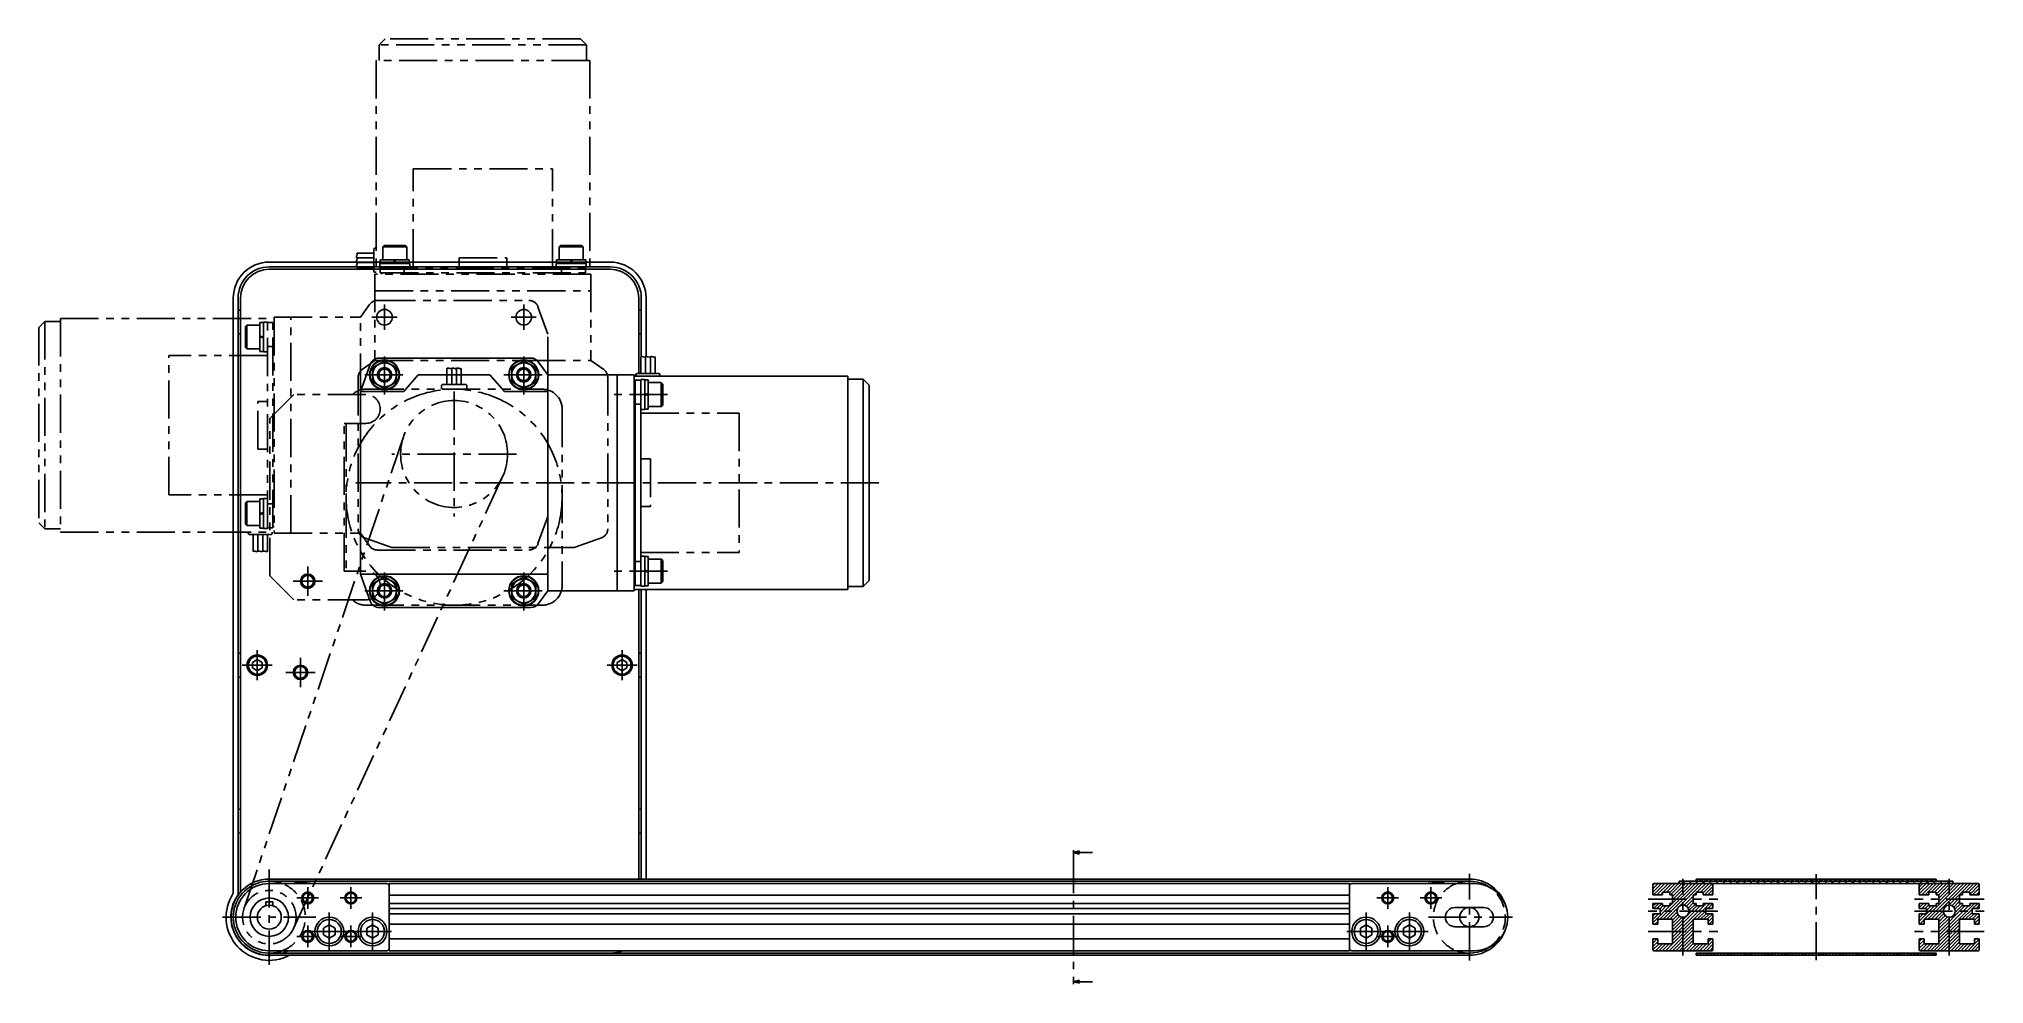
# Model space of a CAD drawing. Extents: x -2 to 1118, y -10 to 679.
# Drawn here: x 308 to 1118, y -10 to 384 of the extents above; entities that cross this region are included whole.
import ezdxf

# ---------------------------------------------------------------- set-up
doc = ezdxf.new("R2010")
doc.units = 0
doc.header["$LTSCALE"] = 0.5
for name, pattern in [('CENTER', [50.8, 31.75, -6.35, 6.35, -6.35]), ('DASHED', [19.05, 12.7, -6.35]), ('PHANTOM', [63.5, 31.75, -6.35, 6.35, -6.35, 6.35, -6.35])]:
    doc.linetypes.add(name, pattern=pattern)
doc.layers.get('0').update_dxf_attribs({"linetype": 'CONTINUOUS'})
for name, color, linetype in [('MSM_CENTER', 1, 'CENTER'), ('MSM_CONTINUOUS', 7, 'CONTINUOUS'), ('MSM_DASHED', 4, 'DASHED'), ('MSM_IMAGINARY', 6, 'PHANTOM'), ('MSM_NARROW', 5, 'CONTINUOUS')]:
    doc.layers.add(name, color=color, linetype=linetype)

# ---------------------------------------------------------------- blocks, each defined once
blk = doc.blocks.new('_OPEN30')
at = {"color": 0, "linetype": 'BYBLOCK'}
for p, q in [((-1, 0.27), (0, 0)), ((0, 0), (-1, -0.27)), ((0, 0), (-1, 0))]:
    blk.add_line(p, q, dxfattribs=at)
blk = doc.blocks.new('*U79')
at = {"layer": 'MSM_CONTINUOUS'}
blk.add_lwpolyline([(741.06, 44.9), (746.56, 44.9)], dxfattribs=at)
at = {"layer": 'MSM_CONTINUOUS', "xscale": 2.5, "yscale": 2.5, "zscale": 2.5, "rotation": 180}
blk.add_blockref('_OPEN30', (738.56, 44.9), dxfattribs=at)
blk = doc.blocks.new('*U80')
at = {"layer": 'MSM_CONTINUOUS'}
blk.add_lwpolyline([(741.06, -8.9), (746.56, -8.9)], dxfattribs=at)
at = {"layer": 'MSM_CONTINUOUS', "xscale": 2.5, "yscale": 2.5, "zscale": 2.5, "rotation": 180}
blk.add_blockref('_OPEN30', (738.56, -8.9), dxfattribs=at)

msp = doc.modelspace()

# ---------------------------------------------------------------- linework, layer by layer
at = {"layer": 'MSM_CENTER'}
for p, q in [((456.77, 268), (446.27, 268)), ((451.52, 262.75), (451.52, 273.25)), ((514.77, 268), (504.27, 268)), ((509.52, 262.75), (509.52, 273.25)), ((451.52, 235.75), (451.52, 252.25)), ((509.52, 235.75), (509.52, 252.25)), ((443.27, 244), (459.77, 244)), ((501.27, 244), (517.77, 244)), ((480.52, 237), (480.52, 185)), ((569.42, 235.77), (546.52, 235.77)), ((506.52, 211), (454.52, 211)), ((657.52, 199), (439.52, 199)), ((419.52, 151.9), (419.52, 164.1)), ((451.52, 145.75), (451.52, 162.25)), ((509.52, 145.75), (509.52, 162.25)), ((569.42, 162.23), (546.52, 162.23)), ((425.62, 158), (413.42, 158)), ((443.27, 154), (459.77, 154)), ((501.27, 154), (517.77, 154)), ((404.77, 123), (392.27, 123)), ((398.52, 116.75), (398.52, 129.25)), ((416.52, 113.9), (416.52, 126.1)), ((556.77, 123), (544.27, 123)), ((550.52, 116.75), (550.52, 129.25)), ((422.62, 120), (410.42, 120)), ((738.56, 43.9), (738.56, -7.9)), ((403.52, 37.9), (403.52, -1.9)), ((903.52, 0), (903.52, 36)), ((992.49, 2), (992.49, 34)), ((1047.99, 0.1), (1047.99, 35.9)), ((1103.49, 2), (1103.49, 34)), ((415.02, 26), (424.02, 26)), ((419.52, 30.5), (419.52, 21.5)), ((433.02, 26), (442.02, 26)), ((437.52, 30.5), (437.52, 21.5)), ((865.02, 26), (874.02, 26)), ((869.52, 30.5), (869.52, 21.5)), ((883.02, 26), (892.02, 26)), ((887.52, 30.5), (887.52, 21.5)), ((977.99, 25.5), (1006.99, 25.5)), ((1117.99, 25.5), (1088.99, 25.5)), ((384.07, 18), (422.97, 18)), ((428.52, 20), (428.52, 4)), ((446.52, 20), (446.52, 4)), ((860.52, 20), (860.52, 4)), ((878.52, 20), (878.52, 4)), ((886.52, 18), (921.52, 18)), ((1006.99, 20.5), (977.99, 20.5)), ((1088.99, 20.5), (1117.99, 20.5)), ((415.02, 10), (424.02, 10)), ((419.52, 14.5), (419.52, 5.5)), ((420.52, 12), (436.52, 12)), ((433.02, 10), (442.02, 10)), ((437.52, 14.5), (437.52, 5.5)), ((438.52, 12), (454.52, 12)), ((852.52, 12), (868.52, 12)), ((865.02, 10), (874.02, 10)), ((869.52, 14.5), (869.52, 5.5)), ((870.52, 12), (886.52, 12)), ((977.99, 12), (1006.99, 12)), ((1117.99, 12), (1088.99, 12))]:
    msp.add_line(p, q, dxfattribs=at)
at = {"layer": 'MSM_CONTINUOUS'}
for p, q in [((545.52, 291), (403.52, 291)), ((545.52, 289), (403.52, 289)), ((545.52, 288), (403.52, 288)), ((388.52, 27.95), (388.52, 276)), ((390.52, 27.33), (390.52, 276)), ((391.52, 276), (391.52, 28.43)), ((557.52, 276), (557.52, 244.5)), ((558.52, 276), (558.52, 251.65)), ((560.52, 276), (560.52, 251.65)), ((558.29, 244.5), (558.29, 251.55)), ((560.29, 244.5), (560.29, 251.55)), ((562.29, 244.5), (562.29, 251.55)), ((564.29, 244.5), (564.29, 251.55)), ((445.58, 248.35), (441.52, 237)), ((451.52, 249.77), (446.52, 246.89)), ((446.52, 246.89), (446.52, 241.11)), ((512.47, 251), (449.34, 251)), ((456.52, 246.89), (451.52, 249.77)), ((456.52, 241.11), (456.52, 246.89)), ((459.52, 237), (465.61, 244)), ((465.61, 244), (495.44, 244)), ((501.52, 237), (495.44, 244)), ((509.52, 249.77), (504.52, 246.89)), ((504.52, 246.89), (504.52, 241.11)), ((514.52, 246.89), (509.52, 249.77)), ((514.52, 241.11), (514.52, 246.89)), ((515.72, 249.32), (519.52, 244)), ((519.52, 244), (519.52, 154)), ((555.52, 244), (519.52, 244)), ((548.52, 244), (548.52, 154)), ((555.52, 154), (555.52, 244)), ((644.52, 243.5), (555.52, 243.5)), ((556.29, 244), (556.29, 243.5)), ((565.79, 244.5), (556.79, 244.5)), ((566.29, 244), (566.29, 243.5)), ((644.52, 154.5), (644.52, 243.5)), ((441.52, 237), (441.52, 161)), ((441.52, 237), (459.52, 237)), ((446.52, 241.11), (451.52, 238.23)), ((451.52, 238.23), (456.52, 241.11)), ((501.52, 237), (519.52, 237)), ((504.52, 241.11), (509.52, 238.23)), ((509.52, 238.23), (514.52, 241.11)), ((556.02, 241.27), (555.52, 241.27)), ((556.02, 241.77), (556.02, 156.23)), ((558.32, 241.77), (556.02, 241.77)), ((558.32, 242.02), (558.32, 155.98)), ((558.32, 242.02), (559.92, 242.02)), ((559.92, 242.02), (559.92, 229.52)), ((559.92, 241.87), (561.42, 241.87)), ((559.92, 235.77), (561.42, 236.17)), ((559.92, 235.37), (561.42, 235.77)), ((561.42, 241.87), (561.42, 229.67)), ((566.82, 240.77), (561.42, 240.77)), ((566.82, 230.77), (566.82, 240.77)), ((566.82, 240.77), (567.42, 240.17)), ((567.42, 231.37), (567.42, 240.17)), ((651.02, 242.2), (644.52, 242.2)), ((651.02, 155.8), (651.02, 242.2)), ((651.02, 242.2), (653.52, 239.7)), ((653.52, 158.3), (653.52, 239.7)), ((556.02, 230.27), (555.52, 230.27)), ((558.32, 231.77), (556.02, 231.77)), ((558.32, 229.52), (559.92, 229.52)), ((559.92, 229.67), (561.42, 229.67)), ((566.82, 230.77), (561.42, 230.77)), ((566.82, 230.77), (567.42, 231.37)), ((556.02, 167.77), (555.52, 167.77)), ((558.32, 166.23), (556.02, 166.23)), ((558.32, 168.48), (559.92, 168.48)), ((559.92, 155.98), (559.92, 168.48)), ((559.92, 168.33), (561.42, 168.33)), ((559.92, 162.63), (561.42, 162.23)), ((559.92, 162.23), (561.42, 161.83)), ((561.42, 156.13), (561.42, 168.33)), ((566.82, 167.23), (561.42, 167.23)), ((566.82, 167.23), (566.82, 157.23)), ((566.82, 167.23), (567.42, 166.63)), ((567.42, 166.63), (567.42, 157.83)), ((441.52, 161), (519.52, 161)), ((445.58, 149.65), (441.52, 161)), ((451.52, 159.77), (446.52, 156.89)), ((446.52, 156.89), (446.52, 151.11)), ((456.52, 156.89), (451.52, 159.77)), ((456.52, 151.11), (456.52, 156.89)), ((509.52, 159.77), (504.52, 156.89)), ((504.52, 156.89), (504.52, 151.11)), ((514.52, 156.89), (509.52, 159.77)), ((514.52, 151.11), (514.52, 156.89)), ((515.72, 148.68), (519.52, 154)), ((555.52, 154), (519.52, 154)), ((556.02, 156.77), (555.52, 156.77)), ((644.52, 154.5), (555.52, 154.5)), ((558.32, 156.23), (556.02, 156.23)), ((557.52, 154.5), (557.52, 33.9)), ((558.32, 155.98), (559.92, 155.98)), ((558.52, 154.5), (558.52, 33.9)), ((559.92, 156.13), (561.42, 156.13)), ((560.52, 154.5), (560.52, 33.9)), ((566.82, 157.23), (561.42, 157.23)), ((566.82, 157.23), (567.42, 157.83)), ((651.02, 155.8), (644.52, 155.8)), ((651.02, 155.8), (653.52, 158.3)), ((446.52, 151.11), (451.52, 148.23)), ((512.47, 147), (449.34, 147)), ((451.52, 148.23), (456.52, 151.11)), ((504.52, 151.11), (509.52, 148.23)), ((509.52, 148.23), (514.52, 151.11)), ((391.52, 128), (390.52, 128)), ((398.52, 125.31), (396.52, 124.15)), ((396.52, 124.15), (396.52, 121.85)), ((396.52, 121.85), (398.52, 120.69)), ((400.52, 124.15), (398.52, 125.31)), ((398.52, 120.69), (400.52, 121.85)), ((400.52, 121.85), (400.52, 124.15)), ((550.52, 125.31), (548.52, 124.15)), ((548.52, 124.15), (548.52, 121.85)), ((548.52, 121.85), (550.52, 120.69)), ((552.52, 124.15), (550.52, 125.31)), ((550.52, 120.69), (552.52, 121.85)), ((552.52, 121.85), (552.52, 124.15)), ((557.52, 128), (558.52, 128)), ((391.52, 118), (390.52, 118)), ((557.52, 118), (558.52, 118)), ((738.56, 43.9), (738.56, 45.9)), ((403.52, 33.9), (903.52, 33.9)), ((903.52, 33), (403.52, 33)), ((422.42, 32.99), (413.97, 32.26)), ((884.63, 32.99), (893.08, 32.26)), ((990.99, 32), (990.99, 33)), ((990.99, 33), (1104.99, 33)), ((997.99, 33), (997.99, 33.9)), ((997.99, 33.9), (1097.99, 33.9)), ((1097.99, 33), (1097.99, 33.9)), ((1104.99, 32), (1104.99, 33)), ((402.02, 24.4), (405.02, 24.4)), ((402.02, 22.77), (402.02, 24.4)), ((403.52, 32), (452.52, 32)), ((405.02, 22.77), (405.02, 24.4)), ((413.97, 32.26), (413.99, 32)), ((453.52, 32), (853.52, 32)), ((453.52, 32), (453.52, 4)), ((453.52, 27.2), (853.52, 27.2)), ((853.52, 32), (853.52, 4)), ((905.52, 32), (854.52, 32)), ((893.06, 32), (893.08, 32.26)), ((979.99, 31.5), (979.99, 27.25)), ((979.99, 27.25), (983.99, 27.25)), ((1115.49, 32), (980.49, 32)), ((983.99, 27.25), (983.99, 28.35)), ((983.99, 28.35), (986.99, 28.35)), ((986.99, 28.35), (986.99, 27.25)), ((986.99, 27.25), (988.19, 27.25)), ((988.19, 27.25), (988.19, 23.75)), ((996.79, 23.75), (996.79, 27.25)), ((996.79, 27.25), (997.99, 27.25)), ((997.99, 28.35), (1000.99, 28.35)), ((997.99, 27.25), (997.99, 28.35)), ((1000.99, 28.35), (1000.99, 27.25)), ((1000.99, 27.25), (1004.99, 27.25)), ((1004.99, 27.25), (1004.99, 31.5)), ((1090.99, 27.25), (1090.99, 31.5)), ((1094.99, 27.25), (1090.99, 27.25)), ((1094.99, 28.35), (1094.99, 27.25)), ((1097.99, 28.35), (1094.99, 28.35)), ((1097.99, 27.25), (1097.99, 28.35)), ((1099.19, 27.25), (1097.99, 27.25)), ((1099.19, 23.75), (1099.19, 27.25)), ((1107.79, 27.25), (1107.79, 23.75)), ((1108.99, 27.25), (1107.79, 27.25)), ((1108.99, 28.35), (1108.99, 27.25)), ((1111.99, 28.35), (1108.99, 28.35)), ((1111.99, 27.25), (1111.99, 28.35)), ((1115.99, 27.25), (1111.99, 27.25)), ((1115.99, 31.5), (1115.99, 27.25)), ((453.52, 23.7), (853.52, 23.7)), ((453.52, 21.6), (853.52, 21.6)), ((453.52, 19.4), (853.52, 19.4)), ((909.52, 22), (897.52, 22)), ((983.99, 23.75), (979.99, 23.75)), ((979.99, 23.75), (979.99, 21.6)), ((979.99, 21.6), (982.99, 21.6)), ((982.99, 19.4), (979.99, 19.4)), ((979.99, 19.4), (979.99, 15.1)), ((981.99, 17.1), (988.19, 17.1)), ((981.99, 15.1), (981.99, 17.1)), ((982.99, 21.6), (982.99, 19.4)), ((983.99, 22.65), (983.99, 23.75)), ((986.99, 22.65), (983.99, 22.65)), ((986.99, 23.75), (986.99, 22.65)), ((988.19, 23.75), (986.99, 23.75)), ((988.19, 17.1), (988.19, 6.9)), ((997.99, 23.75), (996.79, 23.75)), ((996.79, 6.9), (996.79, 17.1)), ((996.79, 17.1), (1002.99, 17.1)), ((997.99, 22.65), (997.99, 23.75)), ((1000.99, 22.65), (997.99, 22.65)), ((1000.99, 23.75), (1000.99, 22.65)), ((1004.99, 23.75), (1000.99, 23.75)), ((1001.99, 21.6), (1004.99, 21.6)), ((1001.99, 19.4), (1001.99, 21.6)), ((1004.99, 19.4), (1001.99, 19.4)), ((1002.99, 17.1), (1002.99, 15.1)), ((1004.99, 21.6), (1004.99, 23.75)), ((1004.99, 15.1), (1004.99, 19.4)), ((1090.99, 23.75), (1094.99, 23.75)), ((1090.99, 21.6), (1090.99, 23.75)), ((1093.99, 21.6), (1090.99, 21.6)), ((1090.99, 19.4), (1093.99, 19.4)), ((1090.99, 15.1), (1090.99, 19.4)), ((1092.99, 17.1), (1092.99, 15.1)), ((1099.19, 17.1), (1092.99, 17.1)), ((1093.99, 19.4), (1093.99, 21.6)), ((1094.99, 23.75), (1094.99, 22.65)), ((1094.99, 22.65), (1097.99, 22.65)), ((1097.99, 22.65), (1097.99, 23.75)), ((1097.99, 23.75), (1099.19, 23.75)), ((1099.19, 6.9), (1099.19, 17.1)), ((1107.79, 23.75), (1108.99, 23.75)), ((1107.79, 17.1), (1107.79, 6.9)), ((1113.99, 17.1), (1107.79, 17.1)), ((1108.99, 23.75), (1108.99, 22.65)), ((1108.99, 22.65), (1111.99, 22.65)), ((1111.99, 23.75), (1115.99, 23.75)), ((1111.99, 22.65), (1111.99, 23.75)), ((1112.99, 21.6), (1112.99, 19.4)), ((1115.99, 21.6), (1112.99, 21.6)), ((1112.99, 19.4), (1115.99, 19.4)), ((1113.99, 15.1), (1113.99, 17.1)), ((1115.99, 23.75), (1115.99, 21.6)), ((1115.99, 19.4), (1115.99, 15.1)), ((428.52, 14.75), (426.14, 13.37)), ((426.14, 10.63), (426.14, 13.37)), ((428.52, 9.25), (426.14, 10.63)), ((428.52, 14.75), (430.9, 13.37)), ((430.9, 10.63), (428.52, 9.25)), ((430.9, 13.37), (430.9, 10.63)), ((446.52, 14.75), (444.14, 13.37)), ((444.14, 10.63), (444.14, 13.37)), ((446.52, 9.25), (444.14, 10.63)), ((446.52, 14.75), (448.9, 13.37)), ((448.9, 10.63), (446.52, 9.25)), ((448.9, 13.37), (448.9, 10.63)), ((453.52, 15.1), (853.52, 15.1)), ((453.52, 8.9), (853.52, 8.9)), ((860.52, 14.75), (858.14, 13.37)), ((858.14, 10.63), (858.14, 13.37)), ((860.52, 9.25), (858.14, 10.63)), ((860.52, 14.75), (862.9, 13.37)), ((862.9, 10.63), (860.52, 9.25)), ((862.9, 13.37), (862.9, 10.63)), ((878.52, 14.75), (876.14, 13.37)), ((876.14, 10.63), (876.14, 13.37)), ((878.52, 9.25), (876.14, 10.63)), ((878.52, 14.75), (880.9, 13.37)), ((880.9, 10.63), (878.52, 9.25)), ((880.9, 13.37), (880.9, 10.63)), ((909.52, 14), (897.52, 14)), ((979.99, 15.1), (981.99, 15.1)), ((981.99, 8.9), (979.99, 8.9)), ((979.99, 8.9), (979.99, 4.5)), ((981.99, 6.9), (981.99, 8.9)), ((1002.99, 15.1), (1004.99, 15.1)), ((1004.99, 8.9), (1002.99, 8.9)), ((1002.99, 8.9), (1002.99, 6.9)), ((1004.99, 4.5), (1004.99, 8.9)), ((1092.99, 15.1), (1090.99, 15.1)), ((1090.99, 8.9), (1092.99, 8.9)), ((1090.99, 4.5), (1090.99, 8.9)), ((1092.99, 8.9), (1092.99, 6.9)), ((1115.99, 15.1), (1113.99, 15.1)), ((1113.99, 6.9), (1113.99, 8.9)), ((1113.99, 8.9), (1115.99, 8.9)), ((1115.99, 8.9), (1115.99, 4.5)), ((403.52, 4), (452.52, 4)), ((403.52, 3), (903.52, 3)), ((903.52, 2.1), (403.52, 2.1)), ((545.52, 3), (413.47, 3)), ((453.52, 4), (853.52, 4)), ((905.52, 4), (854.52, 4)), ((888.52, 4), (903.52, 4)), ((1004.49, 4), (980.49, 4)), ((988.19, 6.9), (981.99, 6.9)), ((1002.99, 6.9), (996.79, 6.9)), ((997.99, 2.1), (997.99, 3)), ((1097.99, 3), (997.99, 3)), ((1097.99, 2.1), (997.99, 2.1)), ((1091.49, 4), (1115.49, 4)), ((1092.99, 6.9), (1099.19, 6.9)), ((1097.99, 2.1), (1097.99, 3)), ((1107.79, 6.9), (1113.99, 6.9)), ((738.56, -9.9), (738.56, -7.9))]:
    msp.add_line(p, q, dxfattribs=at)
for centre, radius in [((451.52, 268), 3.25), ((509.52, 268), 3.25), ((451.52, 244), 6.25), ((451.52, 244), 6.1), ((451.52, 244), 5), ((451.52, 244), 3), ((509.52, 244), 6.25), ((509.52, 244), 6.1), ((509.52, 244), 5), ((509.52, 244), 3), ((419.52, 158), 2.46), ((451.52, 154), 6.25), ((451.52, 154), 6.1), ((451.52, 154), 5), ((451.52, 154), 3), ((509.52, 154), 6.25), ((509.52, 154), 6.1), ((509.52, 154), 5), ((509.52, 154), 3), ((398.52, 123), 4.25), ((398.52, 123), 3.75), ((416.52, 120), 3), ((550.52, 123), 4.25), ((550.52, 123), 3.75), ((403.52, 18), 8), ((419.52, 26), 2.07), ((437.52, 26), 2.07), ((869.52, 26), 2.07), ((887.52, 26), 2.07), ((403.52, 18), 5), ((428.52, 12), 6), ((428.52, 12), 5), ((446.52, 12), 6), ((446.52, 12), 5), ((860.52, 12), 6), ((860.52, 12), 5), ((878.52, 12), 6), ((878.52, 12), 5), ((903.52, 18), 4), ((992.49, 20.5), 2.5), ((1103.49, 20.5), 2.5), ((419.52, 10), 2.07), ((437.52, 10), 2.07), ((869.52, 10), 2.07)]:
    msp.add_circle(centre, radius, dxfattribs=at)
for centre, radius, start, end in [((403.52, 276), 15, 90, 180), ((403.52, 276), 13, 90, 180), ((403.52, 276), 12, 90, 180), ((545.52, 276), 15, 0, 90), ((545.52, 276), 13, 0, 90), ((545.52, 276), 12, 0, 90), ((390.52, 266), 5, 78.46304, 90), ((558.52, 266), 5, 90, 101.53696), ((390.52, 266), 5, 270, 281.53696), ((558.52, 266), 5, 258.46304, 270), ((449.34, 247), 4, 90, 160.34602), ((512.47, 247), 4, 35.53757, 90), ((556.79, 244), 0.5, 90, 180), ((565.79, 244), 0.5, 0, 90), ((449.34, 151), 4, 199.65398, 270), ((512.47, 151), 4, 270, 324.46228), ((390.52, 58), 5, 78.46304, 90), ((558.52, 58), 5, 90, 101.53696), ((390.52, 58), 5, 270, 281.53696), ((558.52, 58), 5, 258.46304, 270), ((403.52, 18), 15.9, 90, 270), ((403.52, 18), 15, 68.96053, 291.03947), ((422.46, 32.5), 0.5, 90, 95), ((884.59, 32.5), 0.5, 85, 90), ((903.52, 18), 15, 56.63299, 111.03947), ((903.52, 18), 15.9, 17.03381, 90), ((403.52, 18), 18, 146.44269, 297.95289), ((403.52, 18), 16, 144.34091, 276.4092), ((403.52, 18), 14, 90, 270), ((452.52, 31), 1, 0, 90), ((854.52, 31), 1, 90, 180), ((905.52, 18), 14, 270, 90), ((980.49, 31.5), 0.5, 90, 180), ((1004.49, 31.5), 0.5, 0, 90), ((1091.49, 31.5), 0.5, 90, 180), ((1115.49, 31.5), 0.5, 0, 90), ((897.52, 18), 4, 90, 270), ((909.52, 18), 4, 270, 90), ((903.52, 18), 15.9, 270, 342.96619), ((403.52, 18), 16, 290.36413, 298.95502), ((452.52, 5), 1, 270, 0), ((545.52, 18), 15, 270, 291.03947), ((854.52, 5), 1, 180, 270), ((903.52, 18), 15, 248.96053, 303.36701), ((980.49, 4.5), 0.5, 180, 270), ((1004.49, 4.5), 0.5, 270, 0), ((1091.49, 4.5), 0.5, 180, 270), ((1115.49, 4.5), 0.5, 270, 0)]:
    msp.add_arc(centre, radius, start, end, dxfattribs=at)
at = {"layer": 'MSM_DASHED'}
for centre, start, end in [((403.52, 18), 291.03947, 68.96053), ((903.52, 18), 111.03947, 248.96053), ((903.52, 18), 303.36701, 56.63299)]:
    msp.add_arc(centre, 15, start, end, dxfattribs=at)
at = {"layer": 'MSM_IMAGINARY'}
for p, q in [((449.32, 381.5), (451.82, 384)), ((535.72, 381.5), (449.32, 381.5)), ((449.32, 381.5), (449.32, 375)), ((533.22, 384), (451.82, 384)), ((535.72, 381.5), (533.22, 384)), ((535.72, 381.5), (535.72, 375)), ((448.02, 375), (448.02, 286)), ((537.02, 375), (448.02, 375)), ((537.02, 375), (537.02, 286)), ((463.52, 288.8), (463.52, 329.8)), ((463.52, 329.8), (521.52, 329.8)), ((521.52, 288.8), (521.52, 329.8)), ((447.02, 294.76), (439.98, 294.76)), ((447.02, 292.76), (439.98, 292.76)), ((447.02, 296.26), (447.02, 287.26)), ((447.52, 296.76), (448.02, 296.76)), ((449.66, 291.9), (461.86, 291.9)), ((449.66, 290.4), (449.66, 291.9)), ((450.76, 297.3), (451.36, 297.9)), ((460.76, 297.3), (450.76, 297.3)), ((450.76, 297.3), (450.76, 291.9)), ((460.16, 297.9), (451.36, 297.9)), ((455.75, 290.4), (455.36, 291.9)), ((456.15, 290.4), (455.76, 291.9)), ((460.76, 297.3), (460.16, 297.9)), ((460.76, 297.3), (460.76, 291.9)), ((461.86, 290.4), (461.86, 291.9)), ((482.59, 288.8), (482.59, 292.8)), ((482.59, 292.8), (502.46, 292.8)), ((502.46, 292.8), (502.46, 288.8)), ((535.39, 291.9), (523.19, 291.9)), ((523.19, 290.4), (523.19, 291.9)), ((524.29, 297.3), (524.89, 297.9)), ((524.29, 297.3), (534.29, 297.3)), ((524.29, 297.3), (524.29, 291.9)), ((524.89, 297.9), (533.69, 297.9)), ((528.9, 290.4), (529.29, 291.9)), ((529.3, 290.4), (529.69, 291.9)), ((534.29, 297.3), (533.69, 297.9)), ((534.29, 297.3), (534.29, 291.9)), ((535.39, 290.4), (535.39, 291.9)), ((447.02, 290.76), (439.98, 290.76)), ((447.02, 288.76), (439.98, 288.76)), ((447.52, 286.76), (448.02, 286.76)), ((537.52, 286), (447.52, 286)), ((447.52, 286), (447.52, 250)), ((449.51, 290.4), (462.01, 290.4)), ((449.51, 288.8), (449.51, 290.4)), ((449.51, 288.8), (535.54, 288.8)), ((449.76, 288.8), (449.76, 286.5)), ((449.76, 286.5), (535.29, 286.5)), ((450.26, 286.5), (450.26, 286)), ((459.76, 288.8), (459.76, 286.5)), ((461.26, 286.5), (461.26, 286)), ((462.01, 288.8), (462.01, 290.4)), ((535.54, 290.4), (523.04, 290.4)), ((523.04, 288.8), (523.04, 290.4)), ((523.76, 286.5), (523.76, 286)), ((525.29, 288.8), (525.29, 286.5)), ((534.76, 286.5), (534.76, 286)), ((535.29, 288.8), (535.29, 286.5)), ((535.54, 288.8), (535.54, 290.4)), ((537.52, 286), (537.52, 250)), ((447.52, 279), (537.52, 279)), ((316.52, 267.5), (405.52, 267.5)), ((316.52, 267.5), (316.52, 178.5)), ((405.52, 268), (405.52, 178)), ((405.52, 268), (441.52, 268)), ((412.52, 178), (412.52, 268)), ((445.33, 273.32), (441.52, 268)), ((441.52, 237), (441.52, 268)), ((448.58, 275), (511.71, 275)), ((515.47, 272.35), (519.52, 261)), ((310.02, 266.2), (307.52, 263.7)), ((307.52, 263.7), (307.52, 182.3)), ((310.02, 266.2), (310.02, 179.8)), ((310.02, 266.2), (316.52, 266.2)), ((394.22, 264.77), (393.62, 264.17)), ((393.62, 255.37), (393.62, 264.17)), ((394.22, 254.77), (394.22, 264.77)), ((394.22, 264.77), (399.62, 264.77)), ((399.62, 265.87), (399.62, 253.67)), ((401.12, 265.87), (399.62, 265.87)), ((401.12, 259.77), (399.62, 260.17)), ((401.12, 259.37), (399.62, 259.77)), ((401.12, 266.02), (401.12, 253.52)), ((402.72, 266.02), (401.12, 266.02)), ((402.72, 179.98), (402.72, 266.02)), ((402.72, 265.77), (405.02, 265.77)), ((405.02, 180.23), (405.02, 265.77)), ((405.02, 265.23), (405.52, 265.23)), ((519.52, 244), (519.52, 261)), ((402.72, 252), (361.72, 252)), ((361.72, 194), (361.72, 252)), ((394.22, 254.77), (393.62, 255.37)), ((394.22, 254.77), (399.62, 254.77)), ((401.12, 253.67), (399.62, 253.67)), ((402.72, 253.52), (401.12, 253.52)), ((402.72, 255.77), (405.02, 255.77)), ((405.02, 254.23), (405.52, 254.23)), ((442.2, 246.2), (447.52, 250)), ((447.52, 250), (537.52, 250)), ((477.52, 240), (477.52, 246.7)), ((479.52, 240), (479.52, 246.7)), ((481.52, 246.7), (481.52, 240)), ((483.52, 240), (483.52, 246.7)), ((542.85, 246.2), (537.52, 250)), ((403.76, 225.77), (413.76, 235.77)), ((443.76, 235.77), (413.76, 235.77)), ((440.52, 242.94), (440.52, 179.82)), ((443.76, 238), (517.29, 238)), ((475.27, 238), (475.27, 239.5)), ((475.77, 240), (485.27, 240)), ((485.77, 238), (485.77, 239.5)), ((544.52, 242.94), (544.52, 179.82)), ((398.72, 232.93), (402.72, 232.93)), ((398.72, 213.07), (398.72, 232.93)), ((525.52, 229.77), (525.52, 156.23)), ((558.32, 228), (599.32, 228)), ((558.32, 228), (599.32, 228)), ((599.32, 228), (599.32, 170)), ((599.32, 228), (599.32, 170)), ((403.76, 160.23), (403.76, 225.77)), ((434.76, 162.23), (434.76, 223.77)), ((443.76, 223.77), (434.76, 223.77)), ((435.52, 223.77), (435.52, 162.23)), ((459.42, 218.13), (392.97, 21.57)), ((402.72, 213.07), (398.72, 213.07)), ((558.32, 208.93), (562.32, 208.93)), ((558.32, 208.93), (562.32, 208.93)), ((562.32, 208.93), (562.32, 189.07)), ((562.32, 208.93), (562.32, 189.07)), ((413.64, 13.32), (500.75, 201.65)), ((402.72, 194), (361.72, 194)), ((394.22, 191.23), (393.62, 190.63)), ((393.62, 190.63), (393.62, 181.83)), ((394.22, 191.23), (394.22, 181.23)), ((394.22, 191.23), (399.62, 191.23)), ((399.62, 180.13), (399.62, 192.33)), ((401.12, 192.33), (399.62, 192.33)), ((401.12, 186.63), (399.62, 186.23)), ((401.12, 179.98), (401.12, 192.48)), ((402.72, 192.48), (401.12, 192.48)), ((402.72, 190.23), (405.02, 190.23)), ((405.02, 191.73), (405.52, 191.73)), ((562.32, 189.07), (558.32, 189.07)), ((562.32, 189.07), (558.32, 189.07)), ((310.02, 179.8), (307.52, 182.3)), ((310.02, 179.8), (316.52, 179.8)), ((316.52, 178.5), (405.52, 178.5)), ((394.22, 181.23), (393.62, 181.83)), ((394.22, 181.23), (399.62, 181.23)), ((394.76, 178), (394.76, 178.5)), ((401.12, 186.23), (399.62, 185.83)), ((401.12, 180.13), (399.62, 180.13)), ((402.72, 179.98), (401.12, 179.98)), ((402.72, 180.23), (405.02, 180.23)), ((404.76, 178), (404.76, 178.5)), ((405.02, 180.73), (405.52, 180.73)), ((515.47, 173.65), (519.52, 185)), ((395.26, 177.5), (404.26, 177.5)), ((396.76, 177.5), (396.76, 170.45)), ((398.76, 177.5), (398.76, 170.45)), ((400.76, 177.5), (400.76, 170.45)), ((402.76, 177.5), (402.76, 170.45)), ((405.52, 178), (441.52, 178)), ((445.33, 172.68), (441.52, 178)), ((443.18, 176.05), (454.52, 172)), ((448.58, 171), (511.71, 171)), ((454.52, 172), (530.52, 172)), ((541.87, 176.05), (530.52, 172)), ((443.76, 162.23), (434.76, 162.23)), ((558.32, 170), (599.32, 170)), ((558.32, 170), (599.32, 170)), ((403.76, 160.23), (413.76, 150.23)), ((443.76, 150.23), (413.76, 150.23)), ((443.76, 148), (517.29, 148))]:
    msp.add_line(p, q, dxfattribs=at)
for centre, radius in [((480.52, 193), 45), ((480.52, 211), 22.28), ((403.52, 18), 11.14)]:
    msp.add_circle(centre, radius, dxfattribs=at)
for centre, radius, start, end in [((440.84, 293.26), 1, 150.00001, 209.99997), ((439.11, 294.26), 1, 330, 30), ((439.11, 292.26), 1, 330, 30), ((447.52, 296.26), 0.5, 90, 180), ((440.84, 291.26), 1, 150.00004, 209.99996), ((440.84, 289.26), 1, 150.00001, 209.99997), ((439.11, 290.26), 1, 330, 30), ((447.52, 287.26), 0.5, 180, 270), ((448.58, 271), 4, 90, 144.46228), ((511.71, 271), 4, 19.65398, 90), ((444.52, 242.94), 4, 125.53757, 180), ((478.02, 245.83), 1, 60.00001, 119.99997), ((479.02, 247.57), 1, 240, 300), ((480.02, 245.83), 1, 60.00004, 119.99996), ((481.02, 247.57), 1, 240, 300), ((482.02, 245.83), 1, 60.00001, 119.99997), ((483.02, 247.57), 1, 240, 300), ((540.52, 242.94), 4, 0, 54.46228), ((443.76, 229.77), 8.23, 90, 133.19733), ((443.76, 229.77), 6, 270, 90), ((475.77, 239.5), 0.5, 90, 180), ((485.27, 239.5), 0.5, 0, 90), ((517.29, 229.77), 8.23, 0, 90), ((444.52, 179.82), 4, 180, 250.34602), ((540.52, 179.82), 4, 289.65398, 0), ((395.26, 178), 0.5, 180, 270), ((397.26, 169.59), 1, 60, 120), ((398.26, 171.32), 1, 240.00001, 299.99997), ((399.26, 169.59), 1, 60, 120), ((400.26, 171.32), 1, 240.00004, 299.99996), ((401.26, 169.59), 1, 60, 120), ((402.26, 171.32), 1, 240.00001, 299.99997), ((404.26, 178), 0.5, 270, 0), ((448.58, 175), 4, 215.53757, 270), ((511.71, 175), 4, 270, 340.34602), ((443.76, 156.23), 6, 270, 90), ((517.29, 156.23), 8.23, 270, 0), ((443.76, 156.23), 8.23, 226.80267, 270)]:
    msp.add_arc(centre, radius, start, end, dxfattribs=at)
at = {"layer": 'MSM_NARROW'}
for p, q in [((992.1, 32), (993.1, 33)), ((994.93, 32), (995.93, 33)), ((997.76, 32), (998.76, 33)), ((998.89, 33), (997.99, 33.52)), ((1000.89, 33), (999.33, 33.9)), ((1000.59, 32), (1001.59, 33)), ((1002.89, 33), (1001.33, 33.9)), ((1004.89, 33), (1003.33, 33.9)), ((1003.41, 32), (1004.41, 33)), ((1006.89, 33), (1005.33, 33.9)), ((1006.24, 32), (1007.24, 33)), ((1008.89, 33), (1007.33, 33.9)), ((1009.07, 32), (1010.07, 33)), ((1010.89, 33), (1009.33, 33.9)), ((1012.89, 33), (1011.33, 33.9)), ((1011.9, 32), (1012.9, 33)), ((1014.89, 33), (1013.33, 33.9)), ((1014.73, 32), (1015.73, 33)), ((1016.89, 33), (1015.33, 33.9)), ((1018.89, 33), (1017.33, 33.9)), ((1017.56, 32), (1018.56, 33)), ((1020.89, 33), (1019.33, 33.9)), ((1020.38, 32), (1021.38, 33)), ((1022.89, 33), (1021.33, 33.9)), ((1023.21, 32), (1024.21, 33)), ((1024.89, 33), (1023.33, 33.9)), ((1026.89, 33), (1025.33, 33.9)), ((1026.04, 32), (1027.04, 33)), ((1028.89, 33), (1027.33, 33.9)), ((1028.87, 32), (1029.87, 33)), ((1030.89, 33), (1029.33, 33.9)), ((1032.89, 33), (1031.33, 33.9)), ((1031.7, 32), (1032.7, 33)), ((1034.89, 33), (1033.33, 33.9)), ((1034.53, 32), (1035.53, 33)), ((1036.89, 33), (1035.33, 33.9)), ((1038.89, 33), (1037.33, 33.9)), ((1037.36, 32), (1038.36, 33)), ((1040.89, 33), (1039.33, 33.9)), ((1040.18, 32), (1041.18, 33)), ((1042.89, 33), (1041.33, 33.9)), ((1043.01, 32), (1044.01, 33)), ((1044.89, 33), (1043.33, 33.9)), ((1046.89, 33), (1045.33, 33.9)), ((1045.84, 32), (1046.84, 33)), ((1048.89, 33), (1047.33, 33.9)), ((1048.67, 32), (1049.67, 33)), ((1050.89, 33), (1049.33, 33.9)), ((1052.89, 33), (1051.33, 33.9)), ((1051.5, 32), (1052.5, 33)), ((1054.89, 33), (1053.33, 33.9)), ((1054.33, 32), (1055.33, 33)), ((1056.89, 33), (1055.33, 33.9)), ((1057.15, 32), (1058.15, 33)), ((1058.89, 33), (1057.33, 33.9)), ((1060.89, 33), (1059.33, 33.9)), ((1059.98, 32), (1060.98, 33)), ((1062.89, 33), (1061.33, 33.9)), ((1062.81, 32), (1063.81, 33)), ((1064.89, 33), (1063.33, 33.9)), ((1066.89, 33), (1065.33, 33.9)), ((1065.64, 32), (1066.64, 33)), ((1068.89, 33), (1067.33, 33.9)), ((1068.47, 32), (1069.47, 33)), ((1070.89, 33), (1069.33, 33.9)), ((1071.3, 32), (1072.3, 33)), ((1072.89, 33), (1071.33, 33.9)), ((1074.89, 33), (1073.33, 33.9)), ((1074.12, 32), (1075.12, 33)), ((1076.89, 33), (1075.33, 33.9)), ((1076.95, 32), (1077.95, 33)), ((1078.89, 33), (1077.33, 33.9)), ((1080.89, 33), (1079.33, 33.9)), ((1079.78, 32), (1080.78, 33)), ((1082.89, 33), (1081.33, 33.9)), ((1082.61, 32), (1083.61, 33)), ((1084.89, 33), (1083.33, 33.9)), ((1086.89, 33), (1085.33, 33.9)), ((1085.44, 32), (1086.44, 33)), ((1088.89, 33), (1087.33, 33.9)), ((1088.27, 32), (1089.27, 33)), ((1090.89, 33), (1089.33, 33.9)), ((1091.1, 32), (1092.1, 33)), ((1092.89, 33), (1091.33, 33.9)), ((1094.89, 33), (1093.33, 33.9)), ((1093.92, 32), (1094.92, 33)), ((1096.89, 33), (1095.33, 33.9)), ((1096.75, 32), (1097.75, 33)), ((1097.99, 33.52), (1097.33, 33.9)), ((1099.58, 32), (1100.58, 33)), ((1102.41, 32), (1103.41, 33)), ((979.99, 31.2), (980.79, 32)), ((979.99, 29.79), (982.2, 32)), ((979.99, 28.37), (983.62, 32)), ((980.28, 27.25), (985.03, 32)), ((981.69, 27.25), (986.44, 32)), ((982.86, 17.1), (997.76, 32)), ((983.11, 27.25), (983.99, 28.13)), ((984.21, 28.35), (987.86, 32)), ((984.27, 17.1), (999.17, 32)), ((985.62, 28.35), (989.27, 32)), ((986.99, 28.3), (990.69, 32)), ((987.35, 27.25), (992.1, 32)), ((988.19, 26.67), (993.51, 32)), ((988.19, 25.26), (994.93, 32)), ((988.19, 23.84), (996.34, 32)), ((991.27, 22.68), (1000.59, 32)), ((992.96, 22.96), (996.79, 26.79)), ((993.95, 22.53), (996.79, 25.37)), ((997.25, 27.25), (997.99, 27.99)), ((998.35, 28.35), (1002, 32)), ((999.76, 28.35), (1003.41, 32)), ((1000.99, 28.16), (1004.75, 31.92)), ((1001.49, 27.25), (1004.99, 30.74)), ((1002.91, 27.25), (1004.99, 29.33)), ((1004.32, 27.25), (1004.99, 27.92)), ((1090.99, 30.48), (1092.51, 32)), ((1090.99, 29.06), (1093.92, 32)), ((1090.99, 27.65), (1095.34, 32)), ((1092, 27.25), (1096.75, 32)), ((1093.17, 17.1), (1108.07, 32)), ((1093.42, 27.25), (1098.17, 32)), ((1094.58, 17.1), (1109.48, 32)), ((1094.83, 27.25), (1094.99, 27.41)), ((1095.93, 28.35), (1099.58, 32)), ((1095.99, 17.1), (1110.89, 32)), ((1097.34, 28.35), (1100.99, 32)), ((1097.99, 27.58), (1102.41, 32)), ((1099.07, 27.25), (1103.82, 32)), ((1099.19, 25.95), (1105.24, 32)), ((1099.19, 24.54), (1106.65, 32)), ((1103.3, 22.99), (1112.31, 32)), ((1104.51, 22.78), (1107.79, 26.06)), ((1105.33, 22.19), (1107.79, 24.65)), ((1108.97, 27.25), (1108.99, 27.26)), ((1110.07, 28.35), (1113.72, 32)), ((1111.49, 28.35), (1115.14, 32)), ((1111.99, 27.44), (1115.99, 31.44)), ((1113.22, 27.25), (1115.99, 30.02)), ((1114.63, 27.25), (1115.99, 28.61)), ((979.99, 22.72), (981.02, 23.75)), ((979.99, 15.64), (988.09, 23.75)), ((979.99, 18.47), (980.91, 19.4)), ((979.99, 17.06), (982.33, 19.4)), ((980.29, 21.6), (982.44, 23.75)), ((980.86, 15.1), (981.99, 16.23)), ((981.7, 21.6), (983.85, 23.75)), ((982.99, 21.47), (984.16, 22.65)), ((982.99, 20.06), (985.58, 22.65)), ((985.69, 17.1), (990.3, 21.72)), ((987.1, 17.1), (990.03, 20.03)), ((988.19, 9.7), (1002.24, 23.75)), ((988.19, 12.53), (998.31, 22.65)), ((988.19, 11.12), (999.72, 22.65)), ((988.19, 16.77), (990.46, 19.04)), ((988.19, 15.36), (991.19, 18.36)), ((988.19, 13.94), (992.25, 18.01)), ((988.19, 8.29), (996.79, 16.89)), ((994.62, 21.8), (996.79, 23.96)), ((994.98, 20.73), (997.99, 23.74)), ((997, 17.1), (1003.65, 23.75)), ((998.41, 17.1), (1001.99, 20.67)), ((999.83, 17.1), (1002.13, 19.4)), ((1001.24, 17.1), (1003.54, 19.4)), ((1002.66, 17.1), (1004.96, 19.4)), ((1002.91, 21.6), (1004.99, 23.67)), ((1002.99, 16.02), (1004.99, 18.02)), ((1003.48, 15.1), (1004.99, 16.6)), ((1004.33, 21.6), (1004.99, 22.26)), ((1090.99, 23.41), (1091.33, 23.75)), ((1090.99, 21.99), (1092.74, 23.75)), ((1090.99, 16.34), (1097.3, 22.65)), ((1090.99, 19.16), (1091.22, 19.4)), ((1090.99, 17.75), (1092.64, 19.4)), ((1091.17, 15.1), (1092.99, 16.92)), ((1092.01, 21.6), (1094.16, 23.75)), ((1093.42, 21.6), (1094.99, 23.16)), ((1093.99, 20.75), (1095.89, 22.65)), ((1097.41, 17.1), (1100.99, 20.69)), ((1097.99, 23.34), (1098.4, 23.75)), ((1098.82, 17.1), (1101.2, 19.48)), ((1099.19, 8.98), (1113.96, 23.75)), ((1099.19, 11.81), (1110.03, 22.65)), ((1099.19, 10.39), (1111.44, 22.65)), ((1099.19, 16.05), (1101.8, 18.66)), ((1099.19, 14.64), (1102.68, 18.13)), ((1099.19, 13.22), (1104.02, 18.06)), ((1105.85, 21.3), (1108.3, 23.75)), ((1105.93, 19.96), (1108.99, 23.02)), ((1108.72, 17.1), (1112.99, 21.36)), ((1110.14, 17.1), (1112.99, 19.95)), ((1111.55, 17.1), (1113.85, 19.4)), ((1111.99, 23.19), (1112.54, 23.75)), ((1112.97, 17.1), (1115.27, 19.4)), ((1113.22, 21.6), (1115.37, 23.75)), ((1113.99, 16.71), (1115.99, 18.71)), ((1113.99, 15.29), (1115.99, 17.29)), ((1114.64, 21.6), (1115.99, 22.95)), ((979.99, 8.57), (980.31, 8.9)), ((979.99, 7.16), (981.73, 8.9)), ((985.31, 4), (996.79, 15.47)), ((986.73, 4), (996.79, 14.06)), ((988.14, 4), (996.79, 12.65)), ((989.56, 4), (996.79, 11.23)), ((990.97, 4), (996.79, 9.82)), ((992.38, 4), (996.79, 8.4)), ((1000.87, 4), (1004.99, 8.12)), ((1002.99, 7.53), (1004.36, 8.9)), ((1004.9, 15.1), (1004.99, 15.19)), ((1090.99, 7.85), (1092.04, 8.9)), ((1090.99, 6.44), (1092.99, 8.44)), ((1092.58, 15.1), (1092.99, 15.51)), ((1097.04, 4), (1107.79, 14.75)), ((1098.45, 4), (1107.79, 13.34)), ((1099.19, 7.56), (1107.79, 16.16)), ((1099.87, 4), (1107.79, 11.92)), ((1101.28, 4), (1107.79, 10.51)), ((1102.69, 4), (1107.79, 9.09)), ((1111.18, 4), (1115.99, 8.81)), ((1113.99, 8.22), (1114.66, 8.9)), ((1115.21, 15.1), (1115.99, 15.88)), ((979.99, 5.74), (981.99, 7.74)), ((980.01, 4.35), (982.56, 6.9)), ((981.07, 4), (983.97, 6.9)), ((982.49, 4), (985.39, 6.9)), ((983.9, 4), (986.8, 6.9)), ((993.8, 4), (996.79, 6.99)), ((995.21, 4), (998.11, 6.9)), ((996.63, 4), (999.53, 6.9)), ((998.85, 2.1), (997.99, 2.96)), ((998.04, 4), (1000.94, 6.9)), ((1000.27, 2.1), (999.37, 3)), ((999.46, 4), (1002.36, 6.9)), ((1001.68, 2.1), (1000.78, 3)), ((1003.09, 2.1), (1002.19, 3)), ((1002.28, 4), (1004.99, 6.7)), ((1004.51, 2.1), (1003.61, 3)), ((1003.7, 4), (1004.99, 5.29)), ((1005.92, 2.1), (1005.02, 3)), ((1007.34, 2.1), (1006.44, 3)), ((1008.75, 2.1), (1007.85, 3)), ((1010.17, 2.1), (1009.27, 3)), ((1011.58, 2.1), (1010.68, 3)), ((1012.99, 2.1), (1012.09, 3)), ((1014.41, 2.1), (1013.51, 3)), ((1015.82, 2.1), (1014.92, 3)), ((1017.24, 2.1), (1016.34, 3)), ((1018.65, 2.1), (1017.75, 3)), ((1020.07, 2.1), (1019.17, 3)), ((1021.48, 2.1), (1020.58, 3)), ((1022.89, 2.1), (1021.99, 3)), ((1024.31, 2.1), (1023.41, 3)), ((1025.72, 2.1), (1024.82, 3)), ((1027.14, 2.1), (1026.24, 3)), ((1028.55, 2.1), (1027.65, 3)), ((1029.96, 2.1), (1029.06, 3)), ((1031.38, 2.1), (1030.48, 3)), ((1032.79, 2.1), (1031.89, 3)), ((1034.21, 2.1), (1033.31, 3)), ((1035.62, 2.1), (1034.72, 3)), ((1037.04, 2.1), (1036.14, 3)), ((1038.45, 2.1), (1037.55, 3)), ((1039.86, 2.1), (1038.96, 3)), ((1041.28, 2.1), (1040.38, 3)), ((1042.69, 2.1), (1041.79, 3)), ((1044.11, 2.1), (1043.21, 3)), ((1045.52, 2.1), (1044.62, 3)), ((1046.94, 2.1), (1046.04, 3)), ((1048.35, 2.1), (1047.45, 3)), ((1049.76, 2.1), (1048.86, 3)), ((1051.18, 2.1), (1050.28, 3)), ((1052.59, 2.1), (1051.69, 3)), ((1054.01, 2.1), (1053.11, 3)), ((1055.42, 2.1), (1054.52, 3)), ((1056.83, 2.1), (1055.93, 3)), ((1058.25, 2.1), (1057.35, 3)), ((1059.66, 2.1), (1058.76, 3)), ((1061.08, 2.1), (1060.18, 3)), ((1062.49, 2.1), (1061.59, 3)), ((1063.91, 2.1), (1063.01, 3)), ((1065.32, 2.1), (1064.42, 3)), ((1066.73, 2.1), (1065.83, 3)), ((1068.15, 2.1), (1067.25, 3)), ((1069.56, 2.1), (1068.66, 3)), ((1070.98, 2.1), (1070.08, 3)), ((1072.39, 2.1), (1071.49, 3)), ((1073.81, 2.1), (1072.91, 3)), ((1075.22, 2.1), (1074.32, 3)), ((1076.63, 2.1), (1075.73, 3)), ((1078.05, 2.1), (1077.15, 3)), ((1079.46, 2.1), (1078.56, 3)), ((1080.88, 2.1), (1079.98, 3)), ((1082.29, 2.1), (1081.39, 3)), ((1083.7, 2.1), (1082.8, 3)), ((1085.12, 2.1), (1084.22, 3)), ((1086.53, 2.1), (1085.63, 3)), ((1087.95, 2.1), (1087.05, 3)), ((1089.36, 2.1), (1088.46, 3)), ((1090.78, 2.1), (1089.88, 3)), ((1090.99, 5.02), (1092.99, 7.02)), ((1092.19, 2.1), (1091.29, 3)), ((1091.39, 4.01), (1094.28, 6.9)), ((1093.6, 2.1), (1092.7, 3)), ((1092.79, 4), (1095.69, 6.9)), ((1095.02, 2.1), (1094.12, 3)), ((1094.21, 4), (1097.11, 6.9)), ((1096.43, 2.1), (1095.53, 3)), ((1095.62, 4), (1098.52, 6.9)), ((1097.85, 2.1), (1096.95, 3)), ((1104.11, 4), (1107.79, 7.68)), ((1105.52, 4), (1108.42, 6.9)), ((1106.94, 4), (1109.84, 6.9)), ((1108.35, 4), (1111.25, 6.9)), ((1109.76, 4), (1112.66, 6.9)), ((1112.59, 4), (1115.99, 7.39)), ((1114.01, 4), (1115.99, 5.98)), ((1115.42, 4), (1115.99, 4.57))]:
    msp.add_line(p, q, dxfattribs=at)
for centre, radius in [((451.52, 244), 2.46), ((509.52, 244), 2.46), ((419.52, 158), 3), ((451.52, 154), 2.46), ((509.52, 154), 2.46), ((416.52, 120), 2.46), ((419.52, 26), 2.5), ((437.52, 26), 2.5), ((869.52, 26), 2.5), ((887.52, 26), 2.5), ((419.52, 10), 2.5), ((437.52, 10), 2.5), ((869.52, 10), 2.5)]:
    msp.add_circle(centre, radius, dxfattribs=at)
for centre, start, end in [((558.79, 250.68), 60.00001, 119.99997), ((559.79, 252.41), 240, 300), ((560.79, 250.68), 60.00004, 119.99996), ((561.79, 252.41), 240, 300), ((562.79, 250.68), 60.00001, 119.99997), ((563.79, 252.41), 240, 300)]:
    msp.add_arc(centre, 1, start, end, dxfattribs=at)

# ---------------------------------------------------------------- block references
at = {"layer": 'MSM_CONTINUOUS'}
for name in ['*U79', '*U80']:
    msp.add_blockref(name, (0, 0), dxfattribs=at)

doc.saveas('drawing.dxf')
